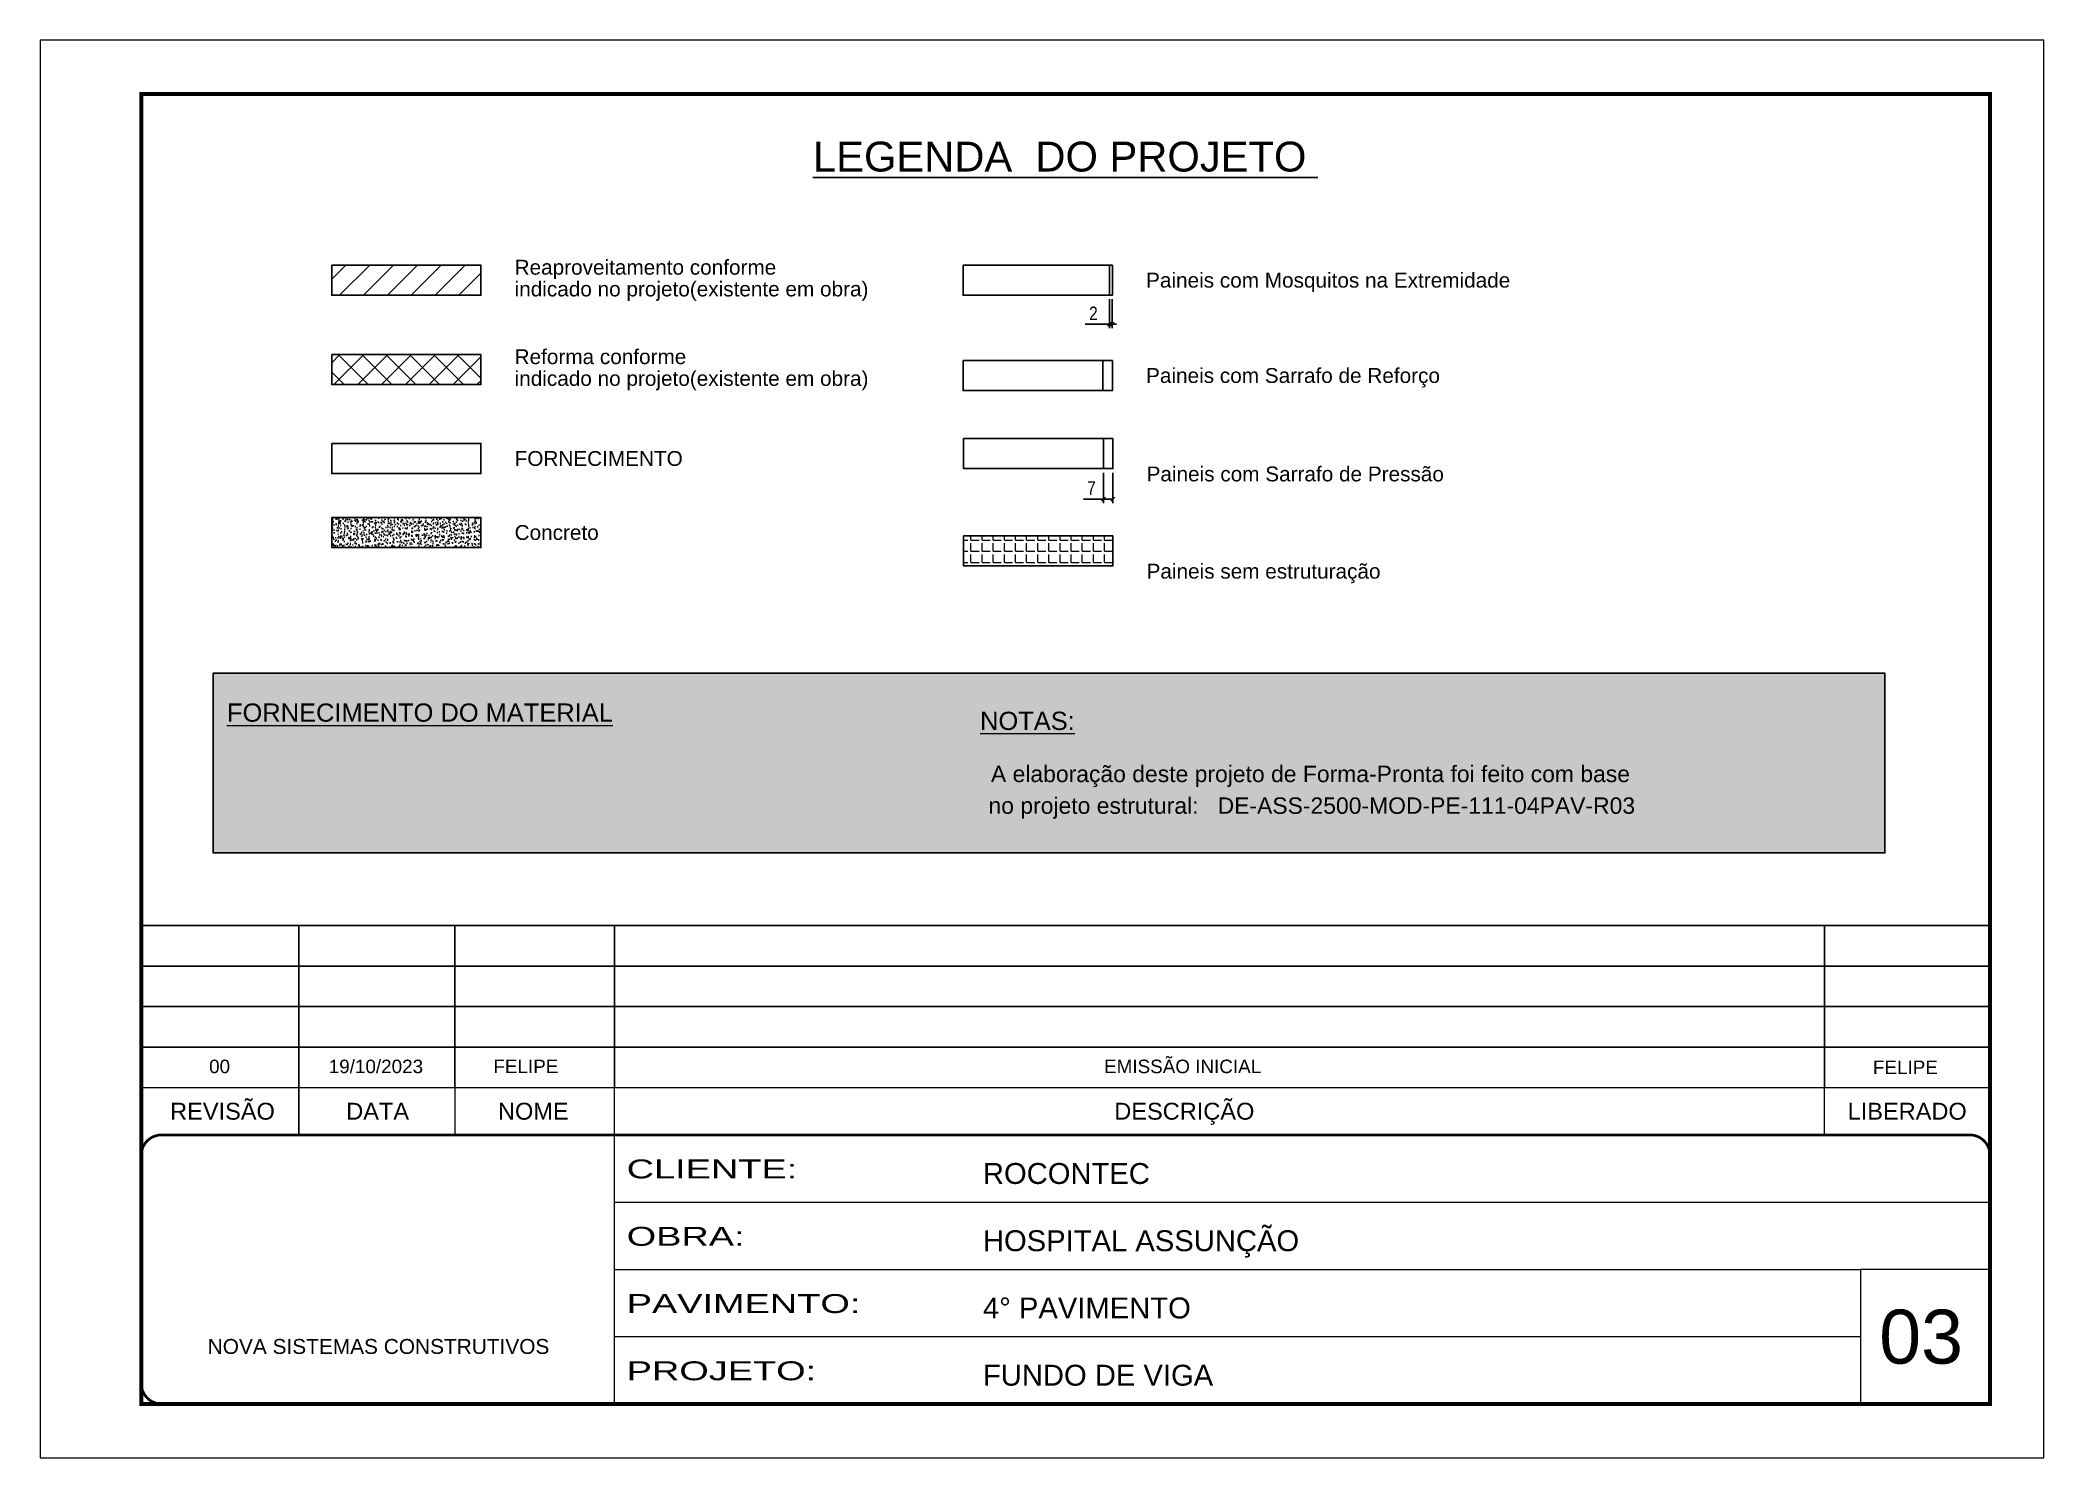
# Model space of a CAD drawing. Extents: x 3111 to 9365, y 861 to 5356.
# Drawn here: x 6281 to 7766, y 4306 to 5356 of the extents above; entities that cross this region are included whole.
import ezdxf
from ezdxf.enums import TextEntityAlignment as Align

# ---------------------------------------------------------------- set-up
doc = ezdxf.new("R2010")
doc.units = 0
for name, pattern in [('CONTINUO', [0]), ('DASHED', [0.75, 0.5, -0.25]), ('HIDDEN', [0.375, 0.25, -0.125])]:
    doc.linetypes.add(name, pattern=pattern)
for name, color, linetype, lineweight in [('CARIMBO', 255, 'Continuous', 9), ('Folhas', 255, 'Continuous', 9), ('Hachura', 251, 'Continuous', 9), ('REAPROVEITAMENTO', 251, 'Continuous', 9), ('SARRAFO DE PRESSAO', 251, 'DASHED', 9)]:
    doc.layers.add(name, color=color, linetype=linetype, lineweight=lineweight)
for name, color, linetype in [('COTA', 241, 'Continuous'), ('Painéis', 200, 'Continuous'), ('SARR_2.2x7', 40, 'Continuous')]:
    doc.layers.add(name, color=color, linetype=linetype)
doc.layers.add('Demarcação 2', color=7, linetype='Continuous', lineweight=9, true_color=0xe0e0e0)
doc.styles.add('ARIAL', font='arial.ttf')
doc.styles.add('COTA TECNICA', font='techl___.ttf', dxfattribs={"height": 10})
doc.styles.add('Tecnologia', font='')
doc.styles.get('Tecnologia').set_extended_font_data('Forgotten Futurist')
doc.dimstyles.new('PAINEL', dxfattribs={"dimtxt": 10, "dimasz": 3, "dimexe": 3, "dimexo": 3, "dimgap": 3, "dimtad": 1, "dimdec": 1, "dimzin": 12, "dimdsep": 46, "dimtxsty": 'COTA TECNICA', "dimblk1": 'OBLIQUE', "dimblk2": 'OBLIQUE', "dimsah": 1, "dimcen": 0.9, "dimclrd": 4, "dimclre": 4, "dimclrt": 240, "dimadec": 1, "dimazin": 3, "dimtfac": 1, "dimtdec": 1, "dimtmove": 0, "dimatfit": 3, "dimfxl": 1, "dimtolj": 1, "dimtzin": 12, "dimarcsym": 0})

msp = doc.modelspace()

# ---------------------------------------------------------------- texts
at = {"color": 0, "linetype": 'Continuous', "ltscale": 5, "style": 'ARIAL'}
msp.add_text('%%ULEGENDA  DO PROJETO ', height=22.1184, dxfattribs=at).set_placement((7040.91, 5259.17), align=Align.CENTER)
at = {"style": 'ARIAL'}
for s, p in [('REVISÃO', (6416.18, 4563.24)), ('DATA', (6531.16, 4563.24)), ('NOME', (6646.52, 4563.24)), ('DESCRIÇÃO', (7128.97, 4563.24)), ('LIBERADO', (7664.65, 4563.24))]:
    msp.add_text(s, height=12.5, dxfattribs=at).set_placement(p, align=Align.MIDDLE_CENTER)
at = {"layer": 'CARIMBO', "style": 'ARIAL'}
for s, p in [('Reaproveitamento conforme ', (6632.67, 5188.27)), ('Paineis com Mosquitos na Extremidade', (7100.64, 5178.69)), ('indicado no projeto(existente em obra)', (6632.67, 5172.18)), ('Reforma conforme ', (6632.67, 5122.03)), ('indicado no projeto(existente em obra)', (6632.67, 5105.94)), ('Paineis com Sarrafo de Reforço', (7100.64, 5108.09)), ('FORNECIMENTO', (6632.67, 5046.65)), ('Paineis com Sarrafo de Pressão', (7101, 5035.2)), ('Concreto', (6632.67, 4991.85)), ('Paineis sem estruturação', (7101, 4963.17))]:
    msp.add_text(s, height=11, dxfattribs=at).set_placement(p, align=Align.MIDDLE_LEFT)
at = {"layer": 'CARIMBO', "color": 5, "style": 'ARIAL'}
for s, height, p in [('%%UFORNECIMENTO DO MATERIAL', 13.5, (6419.52, 4851.7)), ('%%UNOTAS:', 13.5, (6977.6, 4845.59)), ('  A elaboração deste projeto de Forma-Pronta foi feito com base', 12.15, (6976.24, 4806.98)), ('  no projeto estrutural:', 12.15, (6974.42, 4783.49))]:
    msp.add_text(s, height=height, dxfattribs=at).set_placement(p)
at = {"layer": 'CARIMBO', "color": 1, "style": 'ARIAL'}
msp.add_text('DE-ASS-2500-MOD-PE-111-04PAV-R03', height=12.15, dxfattribs=at).set_placement((7153.65, 4783.49))
at = {"layer": 'CARIMBO', "style": 'ARIAL'}
for s, p in [('EMISSÃO INICIAL', (7069.5, 4591.42)), ('00', (6406.27, 4591.42)), ('19/10/2023', (6494.92, 4591.42)), ('FELIPE', (6616.95, 4591.42))]:
    msp.add_text(s, height=10, dxfattribs=at).set_placement(p)
at = {"layer": 'CARIMBO', "color": 7, "style": 'ARIAL'}
msp.add_text('03', height=40, dxfattribs=at).set_placement((7643.91, 4376.29))
at = {"layer": 'CARIMBO', "style": 'ARIAL'}
msp.add_attdef('FELIPE', text='', height=10, dxfattribs=at).set_placement((7663.35, 4595.74), align=Align.MIDDLE_CENTER)

# ---------------------------------------------------------------- blocks, each defined once
blk = doc.blocks.new('9999999999')
at = {"color": 30, "linetype": 'CONTINUO'}
for p, q in [((98564.6, 34230.2), (98564.6, 34429.4)), ((98564.6, 34379.6), (99584, 34379.6)), ((98564.6, 34329.8), (99488, 34329.8)), ((99584, 34329.8), (99488, 34329.8)), ((99488, 34329.8), (99488, 34230.2)), ((98564.6, 34280), (99488, 34280))]:
    blk.add_line(p, q, dxfattribs=at)
at = {"color": 30, "linetype": 'CONTINUO', "const_width": 2}
blk.add_lwpolyline([(99584, 34230.2), (99584, 34414.4, 0.414214), (99569, 34429.4), (98229, 34429.4, 0.414214), (98214, 34414.4), (98214, 34245.2, 0.414214), (98229, 34230.2), (99584, 34230.2)], format="xyb", dxfattribs=at)
at = {"layer": 'Folhas'}
blk.add_lwpolyline([(98139, 34190.2), (99624, 34190.2), (99624, 35240.2), (98139, 35240.2)], close=True, dxfattribs=at)
at = {"layer": 'Folhas', "color": 30, "const_width": 3}
blk.add_lwpolyline([(98214, 34230.2), (99584, 34230.2), (99584, 35200.2), (98214, 35200.2)], close=True, dxfattribs=at)
at = {"color": 7, "linetype": 'Continuous', "ltscale": 5, "style": 'ARIAL'}
for s, height, p in [('ROCONTEC', 15.48, (98837.7, 34393.1)), ('HOSPITAL ASSUNÇÃO', 15.483, (98837.7, 34343.3)), ('4° PAVIMENTO', 15.483, (98837.7, 34293.5)), ('NOVA SISTEMAS CONSTRUTIVOS', 11.059, (98263.2, 34267.2)), ('FUNDO DE VIGA', 15.483, (98837.7, 34243.7))]:
    blk.add_text(s, height=height, dxfattribs=at).set_placement(p)
at = {"layer": 'Folhas', "color": 7, "style": 'Tecnologia', "width": 1.5}
for s, p in [('CLIENTE:', (98573.7, 34397.2)), ('OBRA:', (98573.7, 34347.3)), ('PAVIMENTO:', (98573.7, 34297.5)), ('PROJETO:', (98573.7, 34247.7))]:
    blk.add_text(s, height=14, dxfattribs=at).set_placement(p)
blk = doc.blocks.new('_Oblique')
at = {"color": 0, "linetype": 'ByBlock', "lineweight": -2}
blk.add_line((-0.5, -0.5), (0.5, 0.5), dxfattribs=at)
blk = doc.blocks.new('*D15')
at = {"layer": 'COTA', "color": 4, "lineweight": -2, "transparency": 16777216}
for p, q in [((7073.6, 5164.6), (7073.6, 5143.1)), ((7075.6, 5164.6), (7075.6, 5143.1)), ((7073.6, 5146.1), (7055.5, 5146.1)), ((7075.6, 5146.1), (7073.6, 5146.1)), ((7075.6, 5146.1), (7078.6, 5146.1))]:
    blk.add_line(p, q, dxfattribs=at)
at = {"layer": 'Defpoints', "color": 0, "transparency": 16777216}
for p in [(7073.6, 5167.6), (7075.6, 5167.6), (7073.6, 5146.1)]:
    blk.add_point(p, dxfattribs=at)
at = {"layer": 'COTA', "color": 4, "lineweight": -2, "transparency": 16777216, "xscale": 3, "yscale": 3, "zscale": 3}
blk.add_blockref('_Oblique', (7073.6, 5146.1), dxfattribs=at)
at = {"layer": 'COTA', "color": 4, "lineweight": -2, "transparency": 16777216, "xscale": 3, "yscale": 3, "zscale": 3, "rotation": 180}
blk.add_blockref('_Oblique', (7075.6, 5146.1), dxfattribs=at)
at = {"layer": 'COTA', "color": 240, "transparency": 16777216, "insert": (7061.6, 5154.1), "char_height": 10, "attachment_point": 5, "style": 'COTA TECNICA'}
blk.add_mtext('\\A1;2', dxfattribs=at)
blk = doc.blocks.new('*D16')
at = {"layer": 'COTA', "color": 4, "lineweight": -2, "transparency": 16777216}
for p, q in [((7069, 5036.1), (7069, 5013.6)), ((7076, 5036.1), (7076, 5013.6)), ((7069, 5016.6), (7054.3, 5016.6)), ((7076, 5016.6), (7069, 5016.6))]:
    blk.add_line(p, q, dxfattribs=at)
at = {"layer": 'Defpoints', "color": 0, "transparency": 16777216}
for p in [(7069, 5039.1), (7076, 5039.1), (7069, 5016.6)]:
    blk.add_point(p, dxfattribs=at)
at = {"layer": 'COTA', "color": 4, "lineweight": -2, "transparency": 16777216, "xscale": 3, "yscale": 3, "zscale": 3, "rotation": 180}
blk.add_blockref('_Oblique', (7069, 5016.6), dxfattribs=at)
at = {"layer": 'COTA', "color": 4, "lineweight": -2, "transparency": 16777216, "xscale": 3, "yscale": 3, "zscale": 3}
blk.add_blockref('_Oblique', (7076, 5016.6), dxfattribs=at)
at = {"layer": 'COTA', "color": 240, "transparency": 16777216, "insert": (7060.1, 5024.7), "char_height": 10, "attachment_point": 5, "style": 'COTA TECNICA'}
blk.add_mtext('\\A1;7', dxfattribs=at)

# ---------------------------------------------------------------- dimensions: what is measured, and where the dimension line sits
at = {"layer": 'COTA'}
for base, p1, p2, picture, middle in [((7073.64, 5146.14), (7075.64, 5167.56), (7073.64, 5167.56), '*D15', (7061.58, 5154.14)), ((7069, 5016.65), (7076, 5039.13), (7069, 5039.13), '*D16', (7060.14, 5024.72))]:
    dim = msp.add_linear_dim(base=base, p1=p1, p2=p2, dimstyle='PAINEL', dxfattribs=at)
    dim.commit()
    dim.dimension.update_dxf_attribs({"geometry": picture, "text_midpoint": middle})

# ---------------------------------------------------------------- hatches: boundary and pattern name
at = {"layer": 'COTA', "linetype": 'Continuous', "ltscale": 200}
h = msp.add_hatch(dxfattribs=at)
h.set_pattern_fill('AR-CONC', color=256, scale=0.9)
h.set_pattern_definition([(50, (-97325.646, -29853.6103), (6.45534164, -0.56476921), [0.675, -7.425]), (355, (-97325.646, -29853.6103), (-1.248762, 6.7697292), [0.54, -5.94]), (100.4514445, (-97325.108, -29853.6574), (5.20657962, 6.20495992), [0.57366173, -6.310279]), (46.1842, (-97325.646, -29851.81), (9.605172, -1.4896735), [1.0125, -11.1375]), (96.6356355, (-97324.846, -29851.9345), (8.4119575, 8.7670674), [0.8604931, -9.4654238]), (351.184164, (-97325.646, -29851.81), (8.4119575, 8.7670674), [0.81, -8.91]), (21, (-97324.746, -29852.2603), (5.37216347, -3.62357002), [0.675, -7.425]), (326, (-97324.746, -29852.2603), (2.189838, 6.5263504), [0.54, -5.94]), (71.451445, (-97324.2984, -29852.562), (7.5620014, 2.90278038), [0.5736617, -6.310279]), (37.5, (-97325.646, -29853.6103), (0.1094387, 2.996044684), [0, -5.868, 0, -6.03, 0, -5.9625]), (7.5, (-97325.646, -29853.6103), (2.36762584, 3.54970541), [0, -3.438, 0, -5.733, 0, -2.2725]), (327.5, (-97327.653, -29853.6103), (4.804401926, -0.202993846), [0, -2.25, 0, -7.02, 0, -9.315]), (317.5, (-97328.553, -29853.6103), (5.24867552, 0.90094484), [0, -2.925, 0, -4.662, 0, -6.615])])
h.paths.add_polyline_path([(6607.67, 4980.72), (6607.67, 5002.97), (6497.1, 5002.97), (6497.1, 4980.72)])
at = {"layer": 'Demarcação 2'}
h = msp.add_hatch(color=8, dxfattribs=at)
h.set_gradient(color1=(112, 112, 112), one_color=1, tint=1, name='SPHERICAL')
h.paths.add_polyline_path([(6409.17, 4887.57), (7648.12, 4887.57), (7648.12, 4754.56), (6409.17, 4754.56)])
at = {"layer": 'Hachura'}
h = msp.add_hatch(dxfattribs=at)
h.set_pattern_fill('ANGLE', color=256, scale=30)
h.set_pattern_definition([(0, (-97325.646, -29853.61), (0, 8.25), [6, -2.25]), (90, (-97325.646, -29853.61), (-8.25, 5e-16), [6, -2.25])])
h.paths.add_polyline_path([(7076, 4989.36), (6965.43, 4989.36), (6965.43, 4967.1), (7076, 4967.1)])
at = {"layer": 'REAPROVEITAMENTO'}
h = msp.add_hatch(dxfattribs=at)
h.set_pattern_fill('ANSI31', color=256, scale=100, style=0)
h.set_pattern_definition([(45, (7547.379, 8368.602), (-8.838835, 8.838835), [])])
h.paths.add_polyline_path([(6497.1, 5189.81), (6497.1, 5167.56), (6607.67, 5167.56), (6607.67, 5189.81)])
h = msp.add_hatch(dxfattribs=at)
h.set_pattern_fill('ANSI37', color=256, scale=100, style=0)
h.set_pattern_definition([(45, (-93358.638, -29649.134), (-8.8388348, 8.8388348), []), (135, (-93358.638, -29649.134), (-8.8388348, -8.8388348), [])])
h.paths.add_polyline_path([(6497.1, 5123.58), (6497.1, 5101.33), (6607.67, 5101.33), (6607.67, 5123.58)])

# ---------------------------------------------------------------- linework, layer by layer
at = {"color": 30}
for p, q in [((6356, 4700.74), (7726, 4700.74)), ((6472.76, 4580.74), (6472.76, 4700.74)), ((6588.42, 4580.74), (6588.42, 4700.74)), ((6706.58, 4580.74), (6706.58, 4700.74)), ((7603.34, 4580.74), (7603.34, 4700.74)), ((6356, 4670.74), (7726, 4670.74)), ((6356, 4640.74), (7726, 4640.74)), ((6356, 4610.74), (7726, 4610.74))]:
    msp.add_line(p, q, dxfattribs=at)
msp.add_lwpolyline([(6409.17, 4887.57), (7648.12, 4887.57), (7648.12, 4754.56), (6409.17, 4754.56)], close=True, dxfattribs=at)
at = {"color": 30, "const_width": 1}
for points in [[(6356, 4580.74), (7726, 4580.74)], [(6472.76, 4580.74), (6472.76, 4545.74)], [(6588.42, 4580.74), (6588.42, 4545.74)], [(6706.58, 4580.74), (6706.58, 4545.74)], [(7603.34, 4580.74), (7603.34, 4545.74)]]:
    msp.add_lwpolyline(points, dxfattribs=at)
at = {"layer": 'COTA', "linetype": 'Continuous', "ltscale": 200}
msp.add_lwpolyline([(6497.1, 5002.97), (6607.67, 5002.97), (6607.67, 4980.72), (6497.1, 4980.72)], close=True, dxfattribs=at)
at = {"layer": 'Painéis', "linetype": 'Continuous'}
msp.add_line((7073.64, 5189.81), (7073.64, 5167.56), dxfattribs=at)
for points in [[(6497.1, 5189.81), (6607.67, 5189.81), (6607.67, 5167.56), (6497.1, 5167.56)], [(6965.07, 5189.81), (7075.64, 5189.81), (7075.64, 5167.56), (6965.07, 5167.56)], [(6497.1, 5123.58), (6607.67, 5123.58), (6607.67, 5101.33), (6497.1, 5101.33)], [(6965.07, 5119.21), (7075.64, 5119.21), (7075.64, 5096.96), (6965.07, 5096.96)], [(6497.1, 5057.78), (6607.67, 5057.78), (6607.67, 5035.52), (6497.1, 5035.52)], [(6965.43, 5061.38), (7076, 5061.38), (7076, 5039.13), (6965.43, 5039.13)], [(6965.43, 4989.36), (7076, 4989.36), (7076, 4967.1), (6965.43, 4967.1)]]:
    msp.add_lwpolyline(points, close=True, dxfattribs=at)
at = {"layer": 'SARR_2.2x7', "linetype": 'Continuous'}
for p, q in [((7075.64, 5119.21), (7068.64, 5119.21)), ((7075.64, 5096.96), (7068.64, 5096.96))]:
    msp.add_line(p, q, dxfattribs=at)
at = {"layer": 'SARR_2.2x7'}
for p, q in [((7068.64, 5119.21), (7068.64, 5096.96)), ((7075.64, 5119.21), (7075.64, 5096.96))]:
    msp.add_line(p, q, dxfattribs=at)
at = {"layer": 'SARR_2.2x7', "linetype": 'HIDDEN'}
msp.add_line((7069, 5061.38), (7069, 5039.13), dxfattribs=at)

# ---------------------------------------------------------------- block references
at = {"layer": 'SARRAFO DE PRESSAO', "color": 6, "linetype": 'ByBlock'}
msp.add_blockref('9999999999', (-91857.98, -29883.71), dxfattribs=at)

msp.set_redraw_order([(e.dxf.handle, doc.entitydb.next_handle()) for e in msp.query("TEXT MTEXT ATTDEF DIMENSION ARC_DIMENSION")])  # texts and dimensions are drawn at this point

doc.saveas('drawing.dxf')
